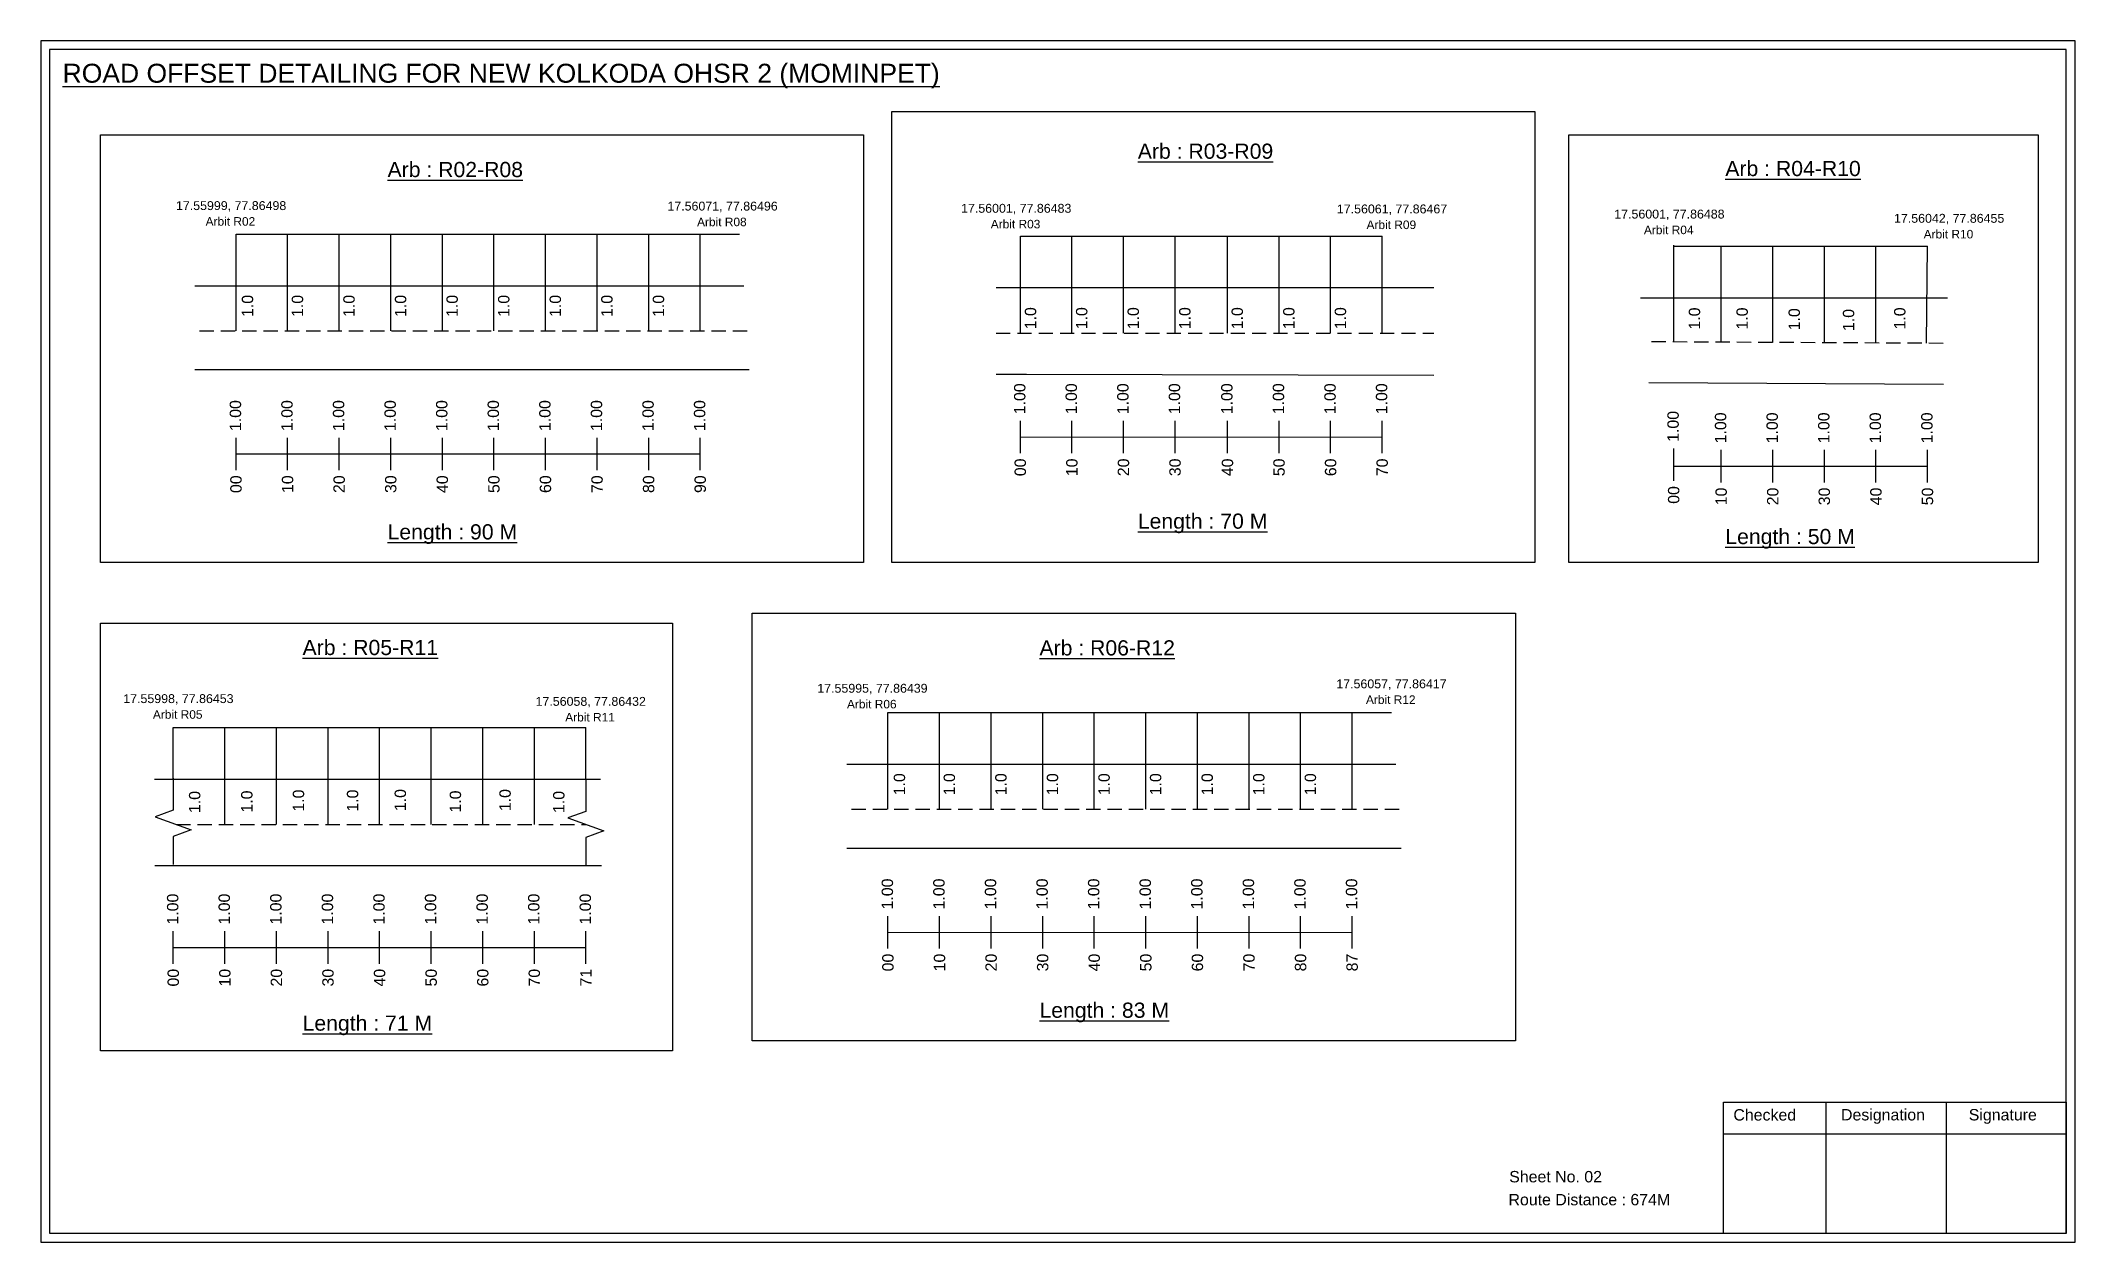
# Model space of a CAD drawing. Header units: inches. Extents: x 1245 to 5974, y 98 to 3110.
# Drawn here: x 1984 to 2520, y 98 to 414 of the extents above; entities that cross this region are included whole.
import ezdxf

# ---------------------------------------------------------------- set-up
doc = ezdxf.new("R2010")
doc.units = ezdxf.units.IN
doc.header["$MEASUREMENT"] = 0
doc.linetypes.add('DASHED2', pattern=[0.375, 0.25, -0.125])
doc.layers.add('PDF_Geometry', color=7, linetype='Continuous')
doc.layers.add('PDF_Text', color=5, linetype='Continuous')
doc.styles.add('PDF Arial', font='arial.ttf')
doc.styles.get("Standard").update_dxf_attribs({"font": 'arial.ttf'})

msp = doc.modelspace()

# ---------------------------------------------------------------- texts
at = {"color": 242, "true_color": 0xcd2027}
for s, height, p in [('%%UROAD OFFSET DETAILING FOR NEW KOLKODA OHSR 2 (MOMINPET)', 5, (1989.39, 403.26)), ('%%UArb : R03-R09', 4, (2272.89, 383.21)), ('%%UArb : R02-R08', 4, (2075.07, 378.38)), ('%%UArb : R04-R10', 4, (2427.8, 378.65)), ('%%ULength : 70 M', 4, (2272.89, 285.71)), ('%%ULength : 90 M', 4, (2075.07, 282.88)), ('%%ULength : 50 M', 4, (2427.8, 281.65)), ('%%UArb : R05-R11', 4, (2052.66, 252.4)), ('%%UArb : R06-R12', 4, (2246.96, 252.3)), ('%%ULength : 83 M', 4, (2246.96, 156.8)), ('%%ULength : 71 M', 4, (2052.66, 153.4))]:
    msp.add_text(s, height=height, dxfattribs=at).set_placement(p)
at = {"color": 5}
for s, height, p in [('17.55999, 77.86498', 2.34, (2019.28, 369.7)), ('17.56071, 77.86496', 2.34, (2148.86, 369.57)), ('17.56001, 77.86483', 2.34, (2226.29, 368.99)), ('17.56061, 77.86467', 2.34, (2325.38, 368.82)), ('Arbit R02', 2.246, (2027.1, 365.58)), ('Arbit R08', 2.246, (2156.68, 365.44)), ('Arbit R03', 2.246, (2234.12, 364.87)), ('Arbit R09', 2.246, (2333.2, 364.69)), ('17.56001, 77.86488', 2.34, (2398.52, 367.47)), ('Arbit R04', 2.246, (2406.34, 363.34)), ('17.56042, 77.86455', 2.34, (2472.28, 366.35)), ('Arbit R10', 2.246, (2480.1, 362.22)), ('17.55998, 77.86453', 2.34, (2005.38, 239.75)), ('17.55995, 77.86439', 2.34, (2188.38, 242.48)), ('17.56057, 77.86417', 2.34, (2325.23, 243.65)), ('Arbit R12', 2.246, (2333.05, 239.53)), ('Arbit R05', 2.246, (2013.2, 235.62)), ('17.56058, 77.86432', 2.34, (2114.1, 239.03)), ('Arbit R11', 2.246, (2121.92, 234.9)), ('Arbit R06', 2.246, (2196.21, 238.35))]:
    msp.add_text(s, height=height, dxfattribs=at).set_placement(p)
for p in [(2039.64, 341.51), (2052.8, 341.51), (2066.4, 341.51), (2080, 341.51), (2093.6, 341.51), (2107.2, 341.51), (2120.8, 341.51), (2134.4, 341.51), (2148, 341.51), (2246.1, 338.27), (2259.59, 338.27), (2273.19, 338.27), (2286.79, 338.27), (2300.61, 338.27), (2314.21, 338.27), (2327.81, 338.27), (2421.16, 338.19), (2433.73, 338.19), (2447.47, 338), (2461.79, 337.8), (2475.3, 338.22), (2211.53, 215.43), (2224.69, 215.43), (2238.29, 215.43), (2251.89, 215.43), (2265.49, 215.43), (2279.09, 215.43), (2292.69, 215.43), (2306.29, 215.43), (2319.89, 215.43), (2025.71, 210.75), (2039.46, 210.88), (2053.08, 211.13), (2067.34, 211.13), (2079.93, 211.26), (2094.45, 210.88), (2107.55, 211.26), (2121.72, 210.76)]:
    msp.add_text('1.0', height=3, rotation=90).set_placement(p)
at = {"color": 217, "true_color": 0x93278f}
for s, p in [('1.00', (2243.25, 315.87)), ('1.00', (2256.85, 315.87)), ('1.00', (2270.45, 315.87)), ('1.00', (2284.05, 315.87)), ('1.00', (2297.87, 315.87)), ('1.00', (2311.47, 315.87)), ('1.00', (2325.07, 315.87)), ('1.00', (2338.67, 315.87)), ('1.00', (2036.45, 311.44)), ('1.00', (2050.05, 311.44)), ('1.00', (2063.65, 311.44)), ('1.00', (2077.25, 311.44)), ('1.00', (2090.85, 311.44)), ('1.00', (2104.45, 311.44)), ('1.00', (2118.05, 311.44)), ('1.00', (2131.65, 311.44)), ('1.00', (2145.25, 311.44)), ('1.00', (2158.85, 311.44)), ('1.00', (2415.52, 308.59)), ('1.00', (2428.05, 308.2)), ('1.00', (2441.65, 308.2)), ('1.00', (2455.25, 308.2)), ('1.00', (2468.85, 308.2)), ('1.00', (2482.45, 308.2)), ('00', (2243.4, 299.55)), ('10', (2257, 299.55)), ('20', (2270.6, 299.55)), ('30', (2284.2, 299.55)), ('40', (2298.02, 299.55)), ('50', (2311.62, 299.55)), ('60', (2325.22, 299.55)), ('70', (2338.82, 299.55)), ('00', (2036.6, 295.11)), ('10', (2050.2, 295.11)), ('20', (2063.8, 295.11)), ('30', (2077.4, 295.11)), ('40', (2091, 295.11)), ('50', (2104.6, 295.11)), ('60', (2118.2, 295.11)), ('70', (2131.8, 295.11)), ('80', (2145.4, 295.11)), ('90', (2159, 295.11)), ('00', (2415.68, 292.27)), ('10', (2428.2, 291.88)), ('20', (2441.8, 291.88)), ('30', (2455.4, 291.88)), ('40', (2469, 291.88)), ('50', (2482.6, 291.88)), ('1.00', (2208.35, 185.35)), ('1.00', (2221.95, 185.35)), ('1.00', (2235.55, 185.35)), ('1.00', (2249.15, 185.35)), ('1.00', (2262.75, 185.35)), ('1.00', (2276.35, 185.35)), ('1.00', (2289.95, 185.35)), ('1.00', (2303.55, 185.35)), ('1.00', (2317.15, 185.35)), ('1.00', (2330.75, 185.35)), ('1.00', (2019.91, 181.36)), ('1.00', (2033.51, 181.36)), ('1.00', (2047.11, 181.36)), ('1.00', (2060.71, 181.36)), ('1.00', (2074.31, 181.36)), ('1.00', (2087.91, 181.36)), ('1.00', (2101.51, 181.36)), ('1.00', (2115.11, 181.36)), ('1.00', (2128.71, 181.36)), ('00', (2208.5, 169.03)), ('10', (2222.1, 169.03)), ('20', (2235.7, 169.03)), ('30', (2249.3, 169.03)), ('40', (2262.9, 169.03)), ('50', (2276.5, 169.03)), ('60', (2290.1, 169.03)), ('70', (2303.7, 169.03)), ('80', (2317.3, 169.03)), ('87', (2330.9, 169.03)), ('00', (2020.06, 165.04)), ('10', (2033.66, 165.04)), ('20', (2047.26, 165.04)), ('30', (2060.86, 165.04)), ('40', (2074.46, 165.04)), ('50', (2088.06, 165.04)), ('60', (2101.66, 165.04)), ('70', (2115.26, 165.04)), ('71', (2128.86, 165.04))]:
    msp.add_text(s, height=3, rotation=90, dxfattribs=at).set_placement(p)
for s, p in [('Sheet No. 02', (2370.82, 113.42)), ('Route Distance : 674M', (2370.63, 107.37))]:
    msp.add_text(s, height=3).set_placement(p)
at = {"layer": 'PDF_Text', "color": 7, "attachment_point": 7, "style": 'PDF Arial'}
for s, insert, char_height in [('Checked', (2429.93, 129.67), 3.001), ('Designation', (2458.31, 128.84), 3.0006), ('Signature', (2491.99, 128.84), 3.001)]:
    msp.add_mtext(s, dxfattribs=dict(at, insert=insert, char_height=char_height))

# ---------------------------------------------------------------- linework, layer by layer
at = {"color": 5}
for p, q in [((2035.13, 363.38), (2167.9, 363.38)), ((2241.92, 362.81), (2337.34, 362.81)), ((2414.2, 360.14), (2481.12, 360.14)), ((2207.02, 237.29), (2339.8, 237.29)), ((2018.58, 233.3), (2127.38, 233.3))]:
    msp.add_line(p, q, dxfattribs=at)
for p, q in [((2035.13, 337.84), (2035.13, 363.38)), ((2048.73, 337.84), (2048.73, 363.38)), ((2062.33, 337.84), (2062.33, 363.38)), ((2075.93, 337.84), (2075.93, 363.38)), ((2089.53, 337.84), (2089.53, 363.38)), ((2103.13, 337.84), (2103.13, 363.38)), ((2116.73, 337.84), (2116.73, 363.38)), ((2130.33, 337.84), (2130.33, 363.38)), ((2143.93, 337.84), (2143.93, 363.38)), ((2157.53, 337.84), (2157.53, 363.38)), ((2241.92, 337.27), (2241.92, 362.81)), ((2255.52, 337.27), (2255.52, 362.81)), ((2269.12, 337.27), (2269.12, 362.81)), ((2282.72, 337.27), (2282.72, 362.81)), ((2296.54, 337.27), (2296.54, 362.81)), ((2310.14, 337.27), (2310.14, 362.81)), ((2323.74, 337.27), (2323.74, 362.81)), ((2337.34, 337.27), (2337.34, 362.81)), ((2414.2, 334.91), (2414.2, 360.44)), ((2426.72, 334.86), (2426.72, 360.14)), ((2440.32, 334.8), (2440.32, 360.14)), ((2453.92, 334.86), (2453.92, 360.14)), ((2467.52, 334.61), (2467.52, 360.14)), ((2480.89, 334.64), (2481.12, 360.14)), ((2024.25, 349.72), (2169.04, 349.72)), ((2350.94, 349.16), (2235.52, 349.16)), ((2486.37, 346.47), (2405.41, 346.47)), ((2170.45, 327.54), (2024.25, 327.54)), ((2235.52, 326.47), (2243.57, 326.47)), ((2243.57, 326.47), (2350.94, 326.17)), ((2407.62, 324.26), (2485.35, 323.83)), ((2207.02, 211.75), (2207.02, 237.29)), ((2220.62, 211.75), (2220.62, 237.29)), ((2234.22, 211.75), (2234.22, 237.29)), ((2247.82, 211.75), (2247.82, 237.29)), ((2261.42, 211.75), (2261.42, 237.29)), ((2275.02, 211.75), (2275.02, 237.29)), ((2288.62, 211.75), (2288.62, 237.29)), ((2302.22, 211.75), (2302.22, 237.29)), ((2315.82, 211.75), (2315.82, 237.29)), ((2329.42, 211.75), (2329.42, 237.29)), ((2018.58, 219.65), (2018.58, 233.3)), ((2032.18, 207.76), (2032.18, 233.3)), ((2045.78, 207.76), (2045.78, 233.3)), ((2059.38, 207.76), (2059.38, 233.3)), ((2072.98, 207.76), (2072.98, 233.3)), ((2086.58, 207.76), (2086.58, 233.3)), ((2100.18, 207.76), (2100.18, 233.3)), ((2113.78, 207.76), (2113.78, 233.3)), ((2127.38, 219.65), (2127.38, 233.3)), ((2196.15, 223.64), (2340.93, 223.64)), ((2013.59, 219.65), (2131.2, 219.7)), ((2342.34, 201.45), (2196.15, 201.45)), ((2013.73, 196.96), (2131.51, 196.96))]:
    msp.add_line(p, q)
at = {"linetype": 'DASHED2', "ltscale": 15}
for p, q in [((2025.52, 337.84), (2169.88, 337.84)), ((2235.52, 337.27), (2350.94, 337.27)), ((2408.34, 335.05), (2486.62, 334.64)), ((2197.42, 211.75), (2341.78, 211.75)), ((2019.34, 207.76), (2127.38, 207.76))]:
    msp.add_line(p, q, dxfattribs=at)
at = {"color": 217, "true_color": 0x93278f}
for p, q in [((2241.92, 305.58), (2241.92, 314.14)), ((2255.52, 305.58), (2255.52, 314.14)), ((2269.12, 305.58), (2269.12, 314.14)), ((2282.72, 305.58), (2282.72, 314.14)), ((2296.54, 305.58), (2296.54, 314.14)), ((2310.14, 305.58), (2310.14, 314.14)), ((2323.74, 305.58), (2323.74, 314.14)), ((2337.34, 305.58), (2337.34, 314.14)), ((2035.13, 301.14), (2035.13, 309.7)), ((2048.73, 301.14), (2048.73, 309.7)), ((2062.33, 301.14), (2062.33, 309.7)), ((2075.93, 301.14), (2075.93, 309.7)), ((2089.53, 301.14), (2089.53, 309.7)), ((2103.13, 301.14), (2103.13, 309.7)), ((2116.73, 301.14), (2116.73, 309.7)), ((2130.33, 301.14), (2130.33, 309.7)), ((2143.93, 301.14), (2143.93, 309.7)), ((2157.53, 301.14), (2157.53, 309.7)), ((2241.92, 309.85), (2337.34, 309.91)), ((2414.2, 298.29), (2414.2, 306.85)), ((2426.72, 297.91), (2426.72, 306.46)), ((2440.32, 297.91), (2440.32, 306.46)), ((2453.92, 297.91), (2453.92, 306.46)), ((2467.52, 297.91), (2467.52, 306.46)), ((2481.12, 297.91), (2481.12, 306.46)), ((2035.13, 305.41), (2157.53, 305.43)), ((2414.2, 302.18), (2481.12, 302.19)), ((2207.02, 175.06), (2207.02, 183.61)), ((2220.62, 175.06), (2220.62, 183.61)), ((2234.22, 175.06), (2234.22, 183.61)), ((2247.82, 175.06), (2247.82, 183.61)), ((2261.42, 175.06), (2261.42, 183.61)), ((2275.02, 175.06), (2275.02, 183.61)), ((2288.62, 175.06), (2288.62, 183.61)), ((2302.22, 175.06), (2302.22, 183.61)), ((2315.82, 175.06), (2315.82, 183.61)), ((2329.42, 175.06), (2329.42, 183.61)), ((2018.58, 171.06), (2018.58, 179.62)), ((2032.18, 171.06), (2032.18, 179.62)), ((2045.78, 171.06), (2045.78, 179.62)), ((2059.38, 171.06), (2059.38, 179.62)), ((2072.98, 171.06), (2072.98, 179.62)), ((2086.58, 171.06), (2086.58, 179.62)), ((2100.18, 171.06), (2100.18, 179.62)), ((2113.78, 171.06), (2113.78, 179.62)), ((2127.38, 171.06), (2127.38, 179.62)), ((2207.02, 179.32), (2329.42, 179.35)), ((2018.58, 175.33), (2127.38, 175.33))]:
    msp.add_line(p, q, dxfattribs=at)
for points in [[(2208, 395.64), (2377.61, 395.64), (2377.61, 276.82), (2208, 276.82)], [(1999.35, 389.5), (2200.59, 389.5), (2200.59, 276.82), (1999.35, 276.82)], [(2386.5, 389.5), (2510.3, 389.5), (2510.3, 276.82), (2386.5, 276.82)], [(2171.25, 263.42), (2372.49, 263.42), (2372.49, 150.74), (2171.25, 150.74)], [(1999.35, 260.78), (2150.21, 260.78), (2150.21, 148.1), (1999.35, 148.1)]]:
    msp.add_lwpolyline(points, close=True)
at = {"linetype": 'Continuous'}
for points in [[(2018.56, 219.93), (2018.56, 211.5), (2013.82, 209.77), (2023.31, 206.32), (2018.56, 204.59), (2018.56, 197.24)], [(2127.38, 219.65), (2127.38, 211.21), (2122.64, 209.49), (2132.12, 206.04), (2127.38, 204.31), (2127.38, 196.96)]]:
    msp.add_lwpolyline(points, dxfattribs=at)
at = {"layer": 'PDF_Geometry'}
for points in [[(1983.61, 414.33), (1983.61, 97.62), (2520.08, 97.62), (2520.08, 414.33)], [(1985.94, 412.01), (1985.94, 100.04), (2517.67, 100.04), (2517.67, 412.01)]]:
    msp.add_lwpolyline(points, close=True, dxfattribs=at)
at = {"layer": 'PDF_Geometry', "color": 242, "true_color": 0xcc1f26}
msp.add_lwpolyline([(2517.67, 99.95), (2427.32, 99.95), (2427.32, 134.56), (2517.67, 134.56)], close=True, dxfattribs=at)
for points in [[(2454.3, 134.56), (2454.3, 99.95)], [(2486.03, 134.56), (2486.03, 99.95)], [(2427.32, 126.19), (2517.67, 126.19)]]:
    msp.add_lwpolyline(points, dxfattribs=at)

msp.set_redraw_order([(e.dxf.handle, doc.entitydb.next_handle()) for e in msp.query("TEXT MTEXT ATTDEF DIMENSION ARC_DIMENSION")])  # texts and dimensions are drawn at this point

doc.saveas('drawing.dxf')
